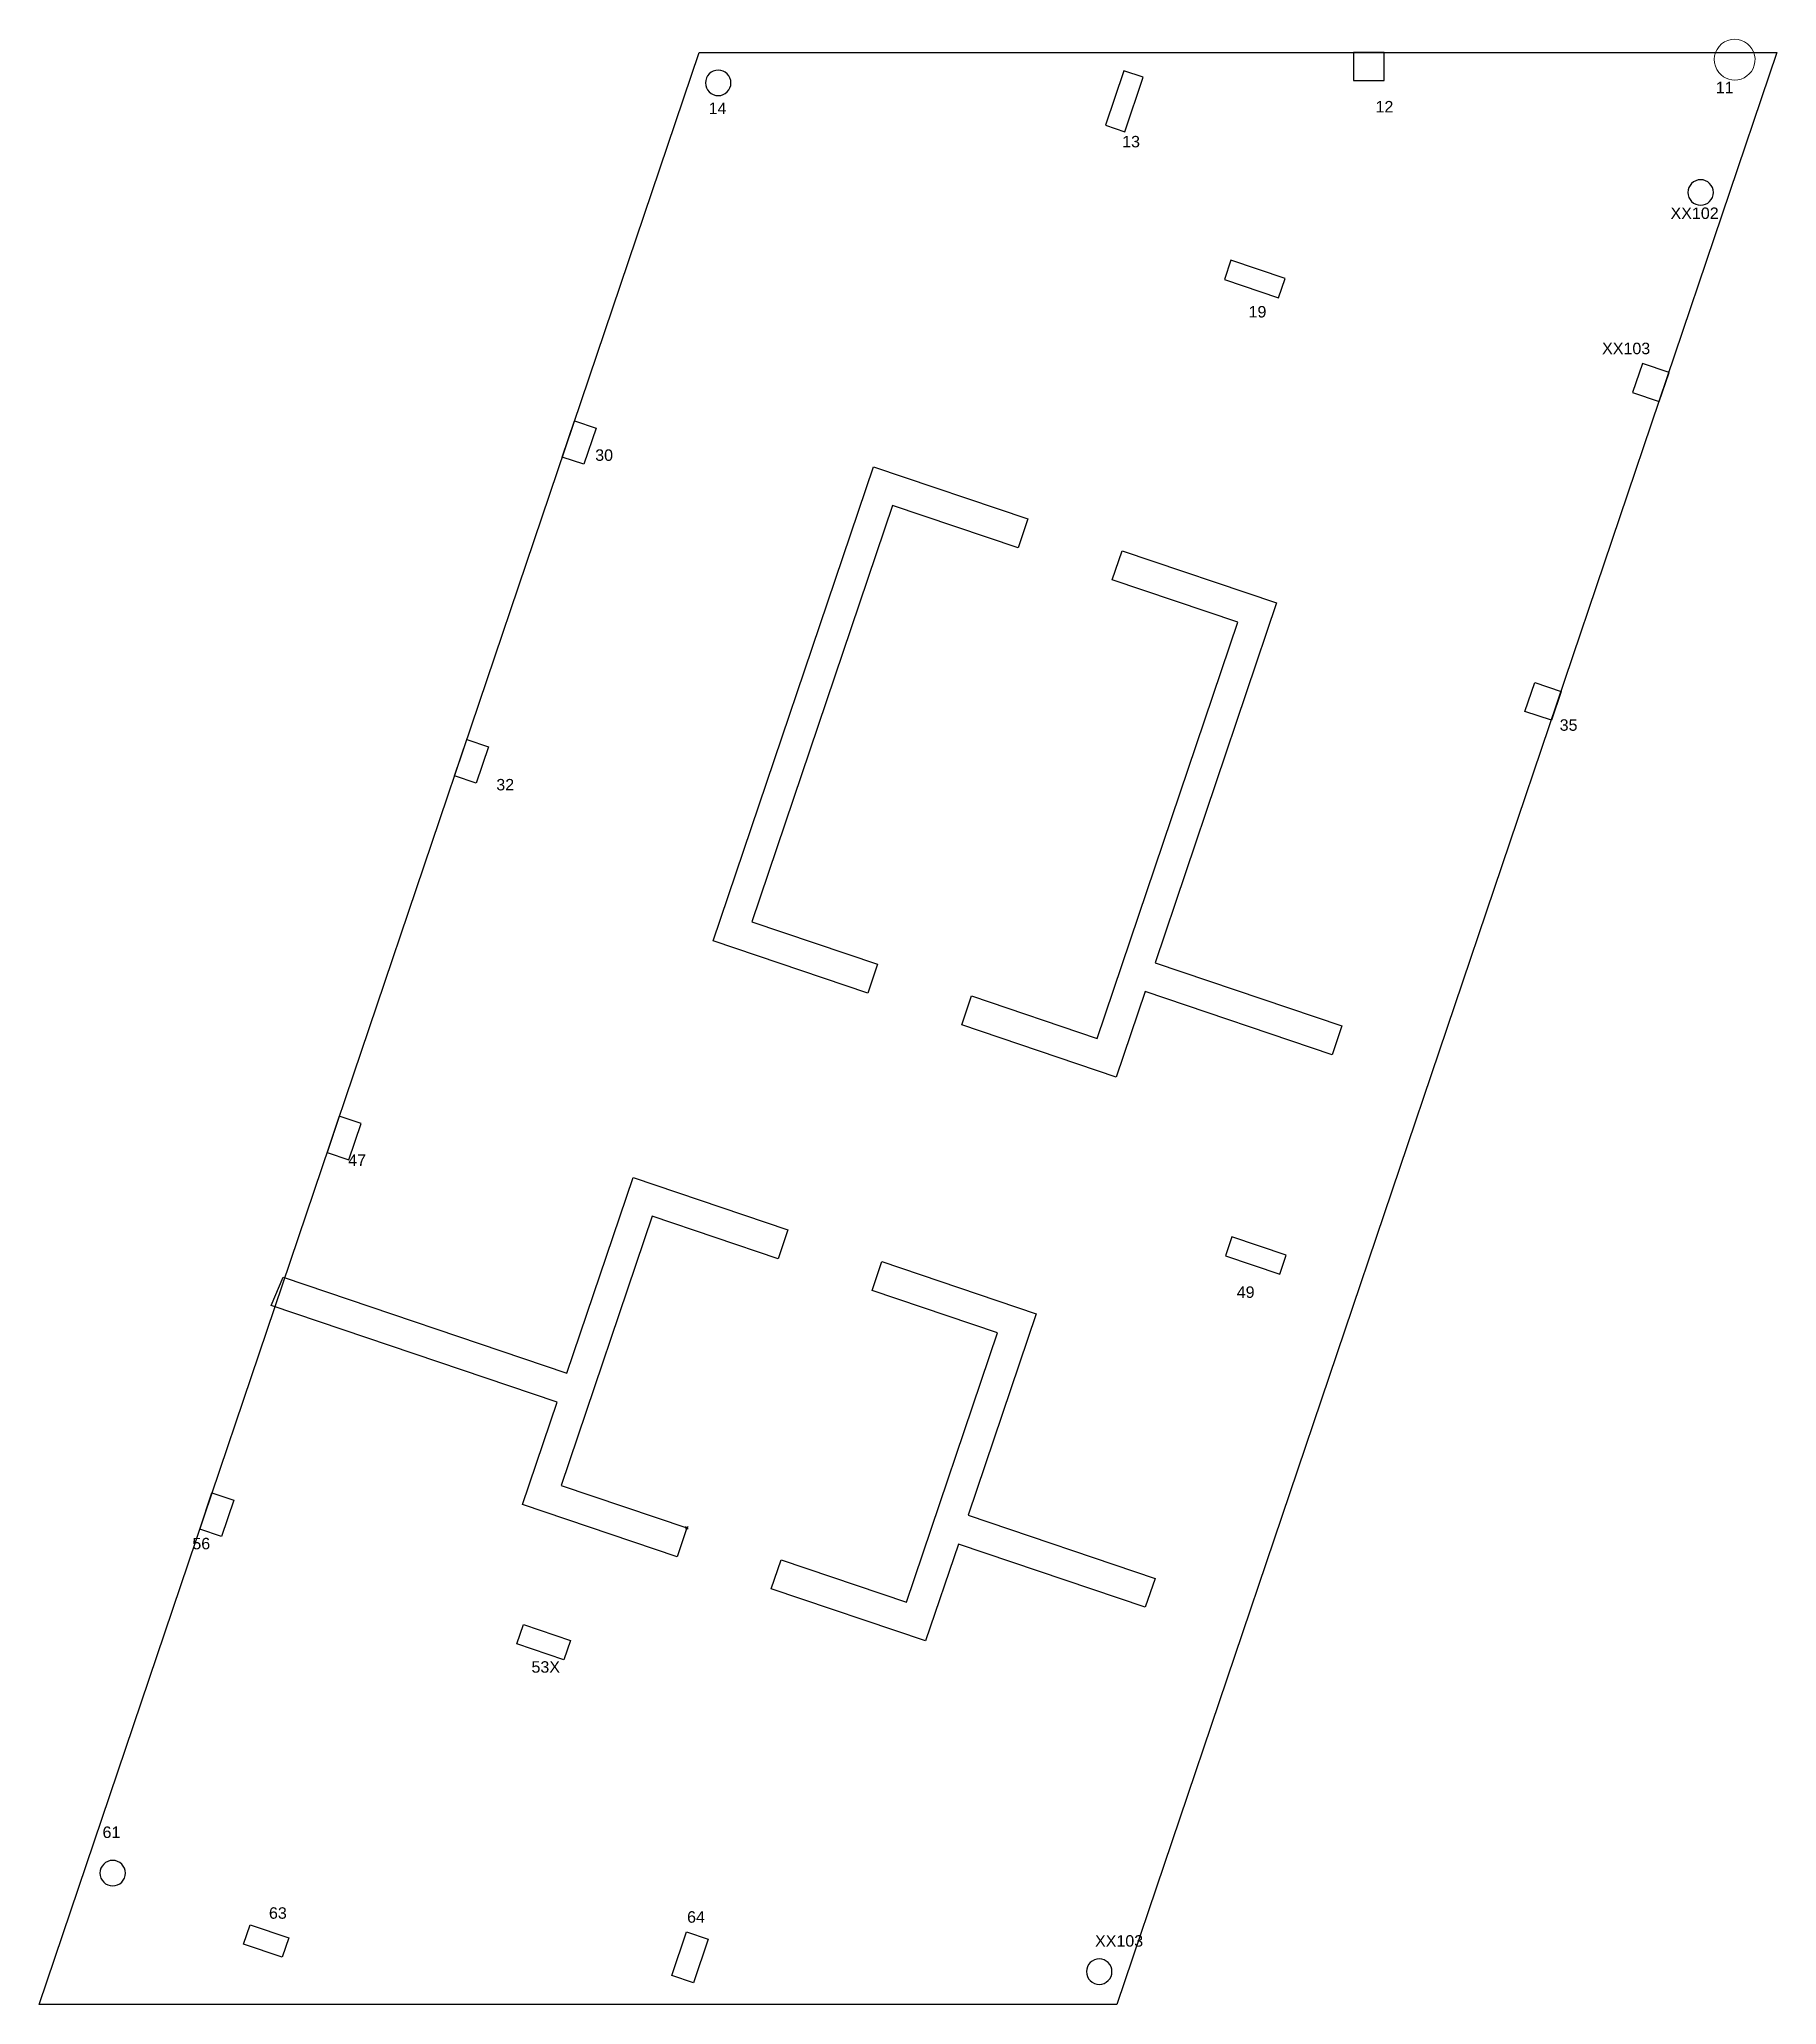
# Model space of a CAD drawing. Header units: inches. Extents: x 30 to 12637, y 0 to 49076.
# Drawn here: x 10664 to 12027, y 27059 to 28601 of the extents above; entities that cross this region are included whole.
import ezdxf

# ---------------------------------------------------------------- set-up
doc = ezdxf.new("R2010")
doc.units = ezdxf.units.IN
doc.header["$MEASUREMENT"] = 0
doc.header["$PDMODE"] = 35
doc.layers.add('COL-IDEN', color=171, linetype='Continuous', lineweight=30)
doc.layers.add('COLS', color=52, linetype='Continuous', lineweight=20)
for name, color, linetype in [('DATUM', 6, 'Continuous'), ('SLAB-RESIDENTIAL', 6, 'Continuous'), ('WALL', 1, 'Continuous')]:
    doc.layers.add(name, color=color, linetype=linetype)
doc.styles.add('Arial', font='arial.ttf', dxfattribs={"height": 9})

msp = doc.modelspace()

# ---------------------------------------------------------------- texts
at = {"layer": 'COL-IDEN', "lineweight": 9, "char_height": 9, "attachment_point": 1, "style": 'Arial'}
for s, insert, width in [('11', (11979.4, 28567.9), 16.968), ('14', (11189.1, 28551.5), 16.968), ('12', (11712.4, 28552.8), 16.968), ('13', (11513.6, 28525.4), 16.968), ('XX102', (11943.9, 28469.2), 16.968), ('19', (11612.8, 28391.9), 16.968), ('XX103', (11890.2, 28363.1), 16.968), ('30', (11100.1, 28279.4), 16.968), ('35', (11856.9, 28067.6), 16.968), ('32', (11022.5, 28020.8), 16.968), ('47', (10906.3, 27726.2), 16.968), ('49', (11603.5, 27622.6), 16.968), ('56', (10784, 27425.3), 16.968), ('53X', (11050.1, 27328.5), 26.967), ('61', (10713.5, 27198.8), 16.968), ('63', (10844.1, 27135.4), 16.968), ('64', (11172.2, 27132.3), 19.998), ('XX103', (11492.3, 27113.5), 16.968)]:
    msp.add_mtext(s, dxfattribs=dict(at, insert=insert, width=width))

# ---------------------------------------------------------------- linework, layer by layer
at = {"layer": 'COLS', "flags": 128}
msp.add_lwpolyline([(12007.3, 28576), (12008.7, 28578.4), (12009.6, 28580.9), (12010.1, 28583.5), (12010.2, 28586.2), (12009.8, 28588.8), (12009, 28591.4), (12007.7, 28593.7), (12006.1, 28595.9), (12004.2, 28597.7), (12001.9, 28599.2), (11999.5, 28600.3), (11996.9, 28601), (11994.2, 28601.2), (11991.5, 28600.9), (11988.8, 28600.2), (11986.3, 28599.1), (11984, 28597.5), (11982, 28595.6), (11980.4, 28593.3), (11979.2, 28590.9), (11978.5, 28588.2), (11978.2, 28585.5), (11978.4, 28582.7), (11979.1, 28580), (11980.2, 28577.5), (11981.7, 28575.2), (11983.6, 28573.2), (11985.4, 28571.8), (11987.5, 28570.7), (11989.6, 28569.8), (11991.9, 28569.3), (11994.2, 28569.2), (11996.8, 28569.4), (11999.3, 28570), (12001.6, 28571), (12003.8, 28572.4), (12005.7, 28574.1)], close=True, dxfattribs=at)
at = {"layer": 'COLS', "lineweight": 30}
for points in [[(11719.1, 28590.9), (11695.1, 28590.9), (11695.1, 28568.9), (11719.1, 28568.9)], [(11530.1, 28571.4), (11514.9, 28576.5), (11500.5, 28533.9), (11515.7, 28528.7)], [(11598.9, 28427.9), (11593.8, 28412.7), (11636.4, 28398.3), (11641.6, 28413.5)], [(11935, 28316.9), (11942.7, 28339.7), (11921.8, 28346.7), (11914.1, 28324)], [(11091.3, 28267.7), (11074.2, 28273.4), (11083.8, 28301.8), (11100.9, 28296.1)], [(11850.4, 28066.8), (11829.6, 28073.8), (11837.3, 28096.6), (11858.1, 28089.5)], [(11006.7, 28017.6), (10989.7, 28023.3), (10999.3, 28051.8), (11016.3, 28046)], [(10899.3, 27756.2), (10889.7, 27727.8), (10906.8, 27722), (10916.4, 27750.4)], [(11599.7, 27661.6), (11594.6, 27646.5), (11637.2, 27632.1), (11642.3, 27647.2)], [(10806.9, 27426.4), (10789.8, 27432.2), (10799.4, 27460.6), (10816.5, 27454.9)], [(11075.6, 27329.7), (11038.6, 27342.1), (11043.8, 27357.3), (11080.7, 27344.8)], [(10854.4, 27096.2), (10824.1, 27106.4), (10829.3, 27121.6), (10859.6, 27111.3)], [(11177.3, 27076.2), (11160.2, 27082), (11171.8, 27116.1), (11188.8, 27110.3)]]:
    msp.add_lwpolyline(points, close=True, dxfattribs=at)
for points in [[(11206.6, 28567, 0.414214), (11196.6, 28577, 0.414214), (11186.6, 28567, 0.414214), (11196.6, 28557, 0.414214)], [(11977.5, 28481, 0.414214), (11967.5, 28491, 0.414214), (11957.5, 28481, 0.414214), (11967.5, 28471, 0.414214)], [(10731.5, 27162.2, 0.414214), (10721.5, 27172.2, 0.414214), (10711.5, 27162.2, 0.414214), (10721.5, 27152.2, 0.414214)], [(11505.6, 27084.9, 0.414214), (11495.6, 27094.9, 0.414214), (11485.6, 27084.9, 0.414214), (11495.6, 27074.9, 0.414214)]]:
    msp.add_lwpolyline(points, format="xyb", close=True, dxfattribs=at)
at = {"layer": 'DATUM'}
msp.add_point((11172, 27433.1), dxfattribs=at)
at = {"layer": 'SLAB-RESIDENTIAL'}
msp.add_lwpolyline([(11181.7, 28590.7), (12027.2, 28590.7), (11509.4, 27059), (10663.9, 27059)], close=True, dxfattribs=at)
at = {"layer": 'WALL'}
for points in [[(11318.4, 28265.8), (11439.6, 28224.8), (11431.9, 28202.1), (11333.4, 28235.4), (11223, 27908.8), (11321.5, 27875.5), (11313.9, 27852.8), (11192.6, 27893.8)], [(11513.5, 28199.9), (11634.8, 28158.9), (11539.4, 27876.6), (11686, 27827.1), (11678.3, 27804.3), (11531.7, 27853.9), (11509, 27786.8), (11387.7, 27827.8), (11395.4, 27850.5), (11494, 27817.2), (11604.4, 28143.8), (11505.8, 28177.1)], [(11251.3, 27667), (11243.6, 27644.3), (11144.9, 27677.7), (11073.5, 27466.4), (11172, 27433.1), (11164.3, 27410.4), (11043, 27451.4), (11070.2, 27531.8), (10845.9, 27607.6), (10855.3, 27629.8), (11077.9, 27554.5), (11129.8, 27708.1)], [(11325, 27642.1), (11446.2, 27601.1), (11392.8, 27443), (11539.4, 27393.5), (11531.7, 27370.8), (11385.1, 27420.3), (11359.4, 27344.4), (11238.2, 27385.4), (11245.9, 27408.1), (11344.4, 27374.8), (11415.8, 27586.1), (11317.3, 27619.4)]]:
    msp.add_lwpolyline(points, close=True, dxfattribs=at)

msp.set_redraw_order([(e.dxf.handle, doc.entitydb.next_handle()) for e in msp.query("TEXT MTEXT ATTDEF DIMENSION ARC_DIMENSION")])  # texts and dimensions are drawn at this point

doc.saveas('drawing.dxf')
